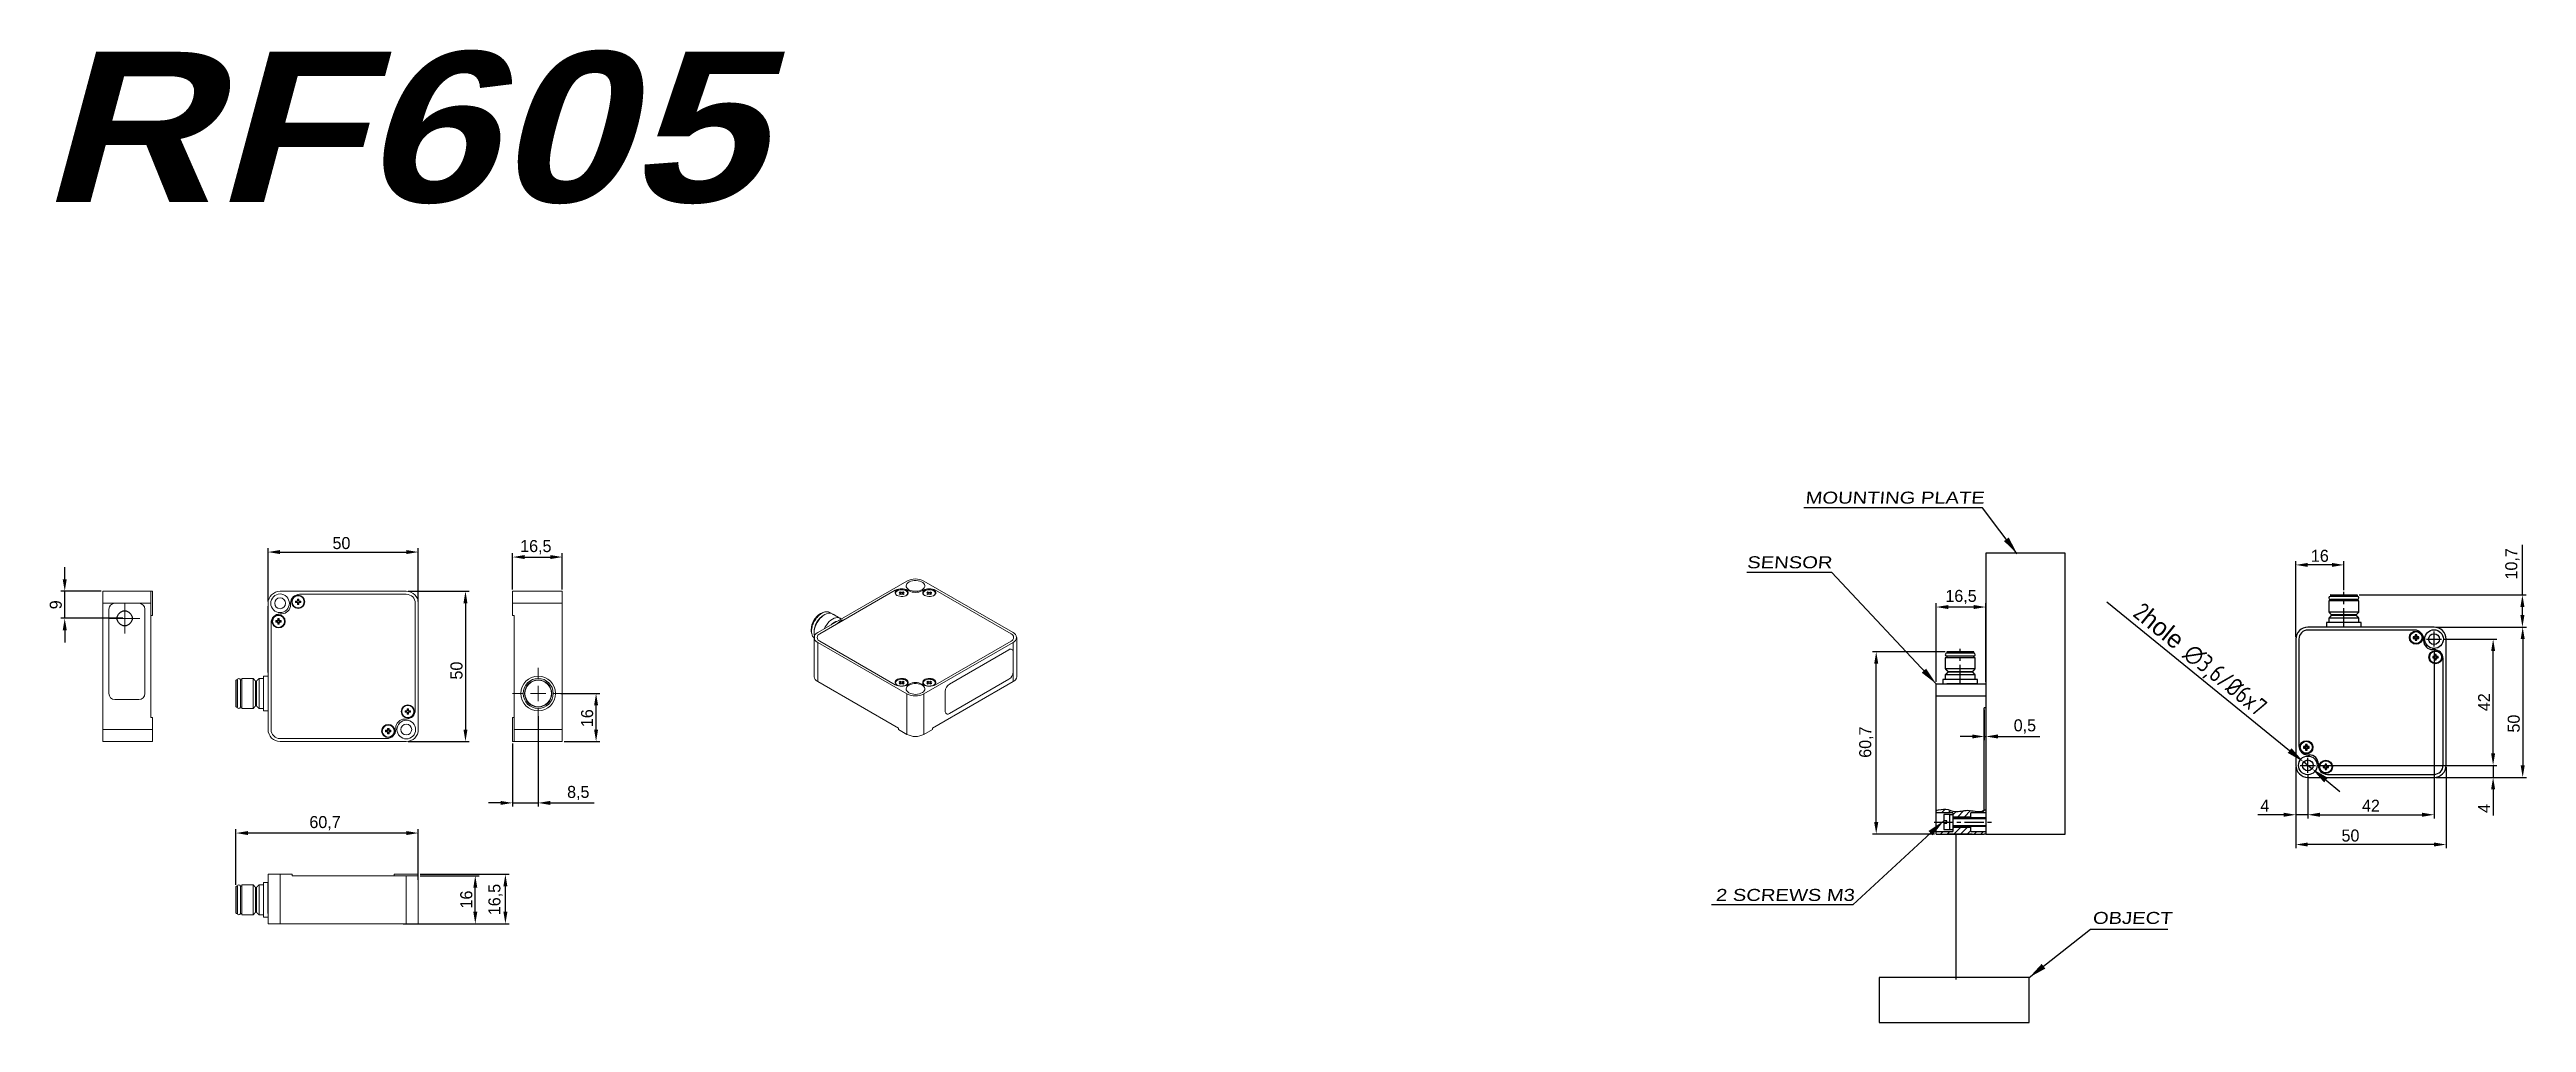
# Model space of a CAD drawing. Header units: millimetres. Extents: x 34 to 858, y 55 to 378.
import ezdxf

# ---------------------------------------------------------------- set-up
doc = ezdxf.new("R2010")
doc.units = ezdxf.units.MM
doc.header["$PDSIZE"] = -1
doc.linetypes.add('CENTER', pattern=[10.16, 6.35, -1.27, 1.27, -1.27])
doc.layers.add('FORMAT', color=7, linetype='Continuous')
doc.layers.add('размер', color=7, linetype='Continuous', lineweight=0)
doc.styles.add('Demo', font='arial.ttf', dxfattribs={"width": 1.2, "oblique": 5})
doc.styles.add('GOSTw', font='gostw.shx')
doc.dimstyles.new('ISO-25', dxfattribs={"dimtxt": 4, "dimasz": 4, "dimexe": 1.25, "dimexo": 0.625, "dimgap": 1, "dimtad": 1, "dimdec": 1, "dimtxsty": 'Standard', "dimcen": 2.5, "dimclrd": 1, "dimclre": 1, "dimclrt": 1, "dimadec": 0, "dimazin": 0, "dimtfac": 1, "dimtdec": 1, "dimtmove": 0, "dimatfit": 3, "dimfxl": 1, "dimarcsym": 0})
doc.dimstyles.new('Vad-style', dxfattribs={"dimtxt": 3, "dimasz": 3, "dimexe": 1.25, "dimexo": 0.625, "dimgap": 0.8, "dimtad": 1, "dimtxsty": 'GOSTw', "dimcen": 2.5, "dimclrd": 1, "dimclre": 1, "dimclrt": 1, "dimazin": 0, "dimtfac": 1, "dimtmove": 0, "dimatfit": 3, "dimfxl": 1, "dimarcsym": 0})

msp = doc.modelspace()

# ---------------------------------------------------------------- texts
at = {"color": 1, "style": 'Demo', "oblique": 5, "width": 1.2}
for s, p in [('MOUNTING PLATE', (617.941, 227.311)), ('SENSOR', (598.541, 205.799)), ('2 SCREWS M3', (588.136, 95.129)), ('OBJECT', (713.555, 87.476))]:
    msp.add_text(s, height=4, dxfattribs=at).set_placement(p)
at = {"insert": (30.518, 377.658), "char_height": 50, "width": 274.82484, "attachment_point": 1}
msp.add_mtext('{\\fArial Black|b1|i1|c0|p34;RF605}', dxfattribs=at)

# ---------------------------------------------------------------- blocks, each defined once
blk = doc.blocks.new('*D11')
at = {"color": 1, "lineweight": -2}
for p, q in [((106.48, 194.78), (106.48, 212.46)), ((110.48, 211.21), (152.48, 211.21)), ((156.48, 194.78), (156.48, 212.46))]:
    blk.add_line(p, q, dxfattribs=at)
at = {"color": 1}
for points in [[(110.48, 211.88), (110.48, 210.54), (106.48, 211.21)], [(152.48, 211.88), (152.48, 210.54), (156.48, 211.21)]]:
    blk.add_solid(points, dxfattribs=at)
at = {"layer": 'Defpoints', "color": 0}
for p in [(156.48, 211.21), (106.48, 194.16), (156.48, 194.16)]:
    blk.add_point(p, dxfattribs=at)
at = {"color": 1, "insert": (130.9, 216.21), "char_height": 4, "attachment_point": 2}
blk.add_mtext('50', dxfattribs=at)
blk = doc.blocks.new('*D12')
at = {"color": 1, "lineweight": -2}
for p, q in [((153.11, 198.16), (173.42, 198.16)), ((172.17, 194.16), (172.17, 152.16)), ((153.11, 148.16), (173.42, 148.16))]:
    blk.add_line(p, q, dxfattribs=at)
at = {"color": 1}
for points in [[(171.5, 194.16), (172.83, 194.16), (172.17, 198.16)], [(171.5, 152.16), (172.83, 152.16), (172.17, 148.16)]]:
    blk.add_solid(points, dxfattribs=at)
at = {"layer": 'Defpoints', "color": 0}
for p in [(152.48, 198.16), (152.48, 148.16), (172.17, 148.16)]:
    blk.add_point(p, dxfattribs=at)
at = {"color": 1, "insert": (167.17, 171.78), "char_height": 4, "attachment_point": 2, "rotation": 90}
blk.add_mtext('50', dxfattribs=at)
blk = doc.blocks.new('*D4')
at = {"color": 1, "lineweight": -2}
for p, q in [((157.11, 103.51), (176.68, 103.51)), ((175.43, 91.51), (175.43, 99.51)), ((153.11, 87.51), (176.68, 87.51))]:
    blk.add_line(p, q, dxfattribs=at)
at = {"color": 1}
for points in [[(174.77, 99.51), (176.1, 99.51), (175.43, 103.51)], [(174.77, 91.51), (176.1, 91.51), (175.43, 87.51)]]:
    blk.add_solid(points, dxfattribs=at)
at = {"layer": 'Defpoints', "color": 0}
for p in [(156.48, 103.51), (175.43, 103.51), (152.48, 87.51)]:
    blk.add_point(p, dxfattribs=at)
at = {"color": 1, "insert": (170.43, 95.6), "char_height": 4, "attachment_point": 2, "rotation": 90}
blk.add_mtext('16', dxfattribs=at)
blk = doc.blocks.new('*D5')
at = {"color": 1, "lineweight": -2}
for p, q in [((95.78, 100.53), (95.78, 118.97)), ((152.48, 117.72), (99.78, 117.72)), ((156.48, 102.13), (156.48, 118.97))]:
    blk.add_line(p, q, dxfattribs=at)
at = {"color": 1}
for points in [[(99.78, 118.38), (99.78, 117.05), (95.78, 117.72)], [(152.48, 118.38), (152.48, 117.05), (156.48, 117.72)]]:
    blk.add_solid(points, dxfattribs=at)
at = {"layer": 'Defpoints', "color": 0}
for p in [(95.78, 117.72), (95.78, 99.91), (156.48, 101.51)]:
    blk.add_point(p, dxfattribs=at)
at = {"color": 1, "insert": (125.44, 123.38), "char_height": 4, "attachment_point": 2}
blk.add_mtext('60,7', dxfattribs=at)
blk = doc.blocks.new('*D6')
at = {"color": 1, "lineweight": -2}
for p, q in [((157.11, 104.01), (186.7, 104.01)), ((185.45, 91.51), (185.45, 100.01)), ((151.41, 87.51), (186.7, 87.51))]:
    blk.add_line(p, q, dxfattribs=at)
at = {"color": 1}
for points in [[(184.79, 100.01), (186.12, 100.01), (185.45, 104.01)], [(184.79, 91.51), (186.12, 91.51), (185.45, 87.51)]]:
    blk.add_solid(points, dxfattribs=at)
at = {"layer": 'Defpoints', "color": 0}
for p in [(156.48, 104.01), (185.45, 104.01), (150.78, 87.51)]:
    blk.add_point(p, dxfattribs=at)
at = {"color": 1, "insert": (179.79, 95.6), "char_height": 4, "attachment_point": 2, "rotation": 90}
blk.add_mtext('16,5', dxfattribs=at)
blk = doc.blocks.new('*D7')
at = {"color": 1, "lineweight": -2}
for p, q in [((203.93, 164.16), (216.88, 164.16)), ((215.63, 152.16), (215.63, 160.16)), ((204.99, 148.16), (216.88, 148.16))]:
    blk.add_line(p, q, dxfattribs=at)
at = {"color": 1}
for points in [[(214.96, 160.16), (216.3, 160.16), (215.63, 164.16)], [(214.96, 152.16), (216.3, 152.16), (215.63, 148.16)]]:
    blk.add_solid(points, dxfattribs=at)
at = {"layer": 'Defpoints', "color": 0}
for p in [(203.3, 164.16), (215.63, 164.16), (204.36, 148.16)]:
    blk.add_point(p, dxfattribs=at)
at = {"color": 1, "insert": (210.63, 155.94), "char_height": 4, "attachment_point": 2, "rotation": 90}
blk.add_mtext('16', dxfattribs=at)
blk = doc.blocks.new('*D8')
at = {"color": 1, "lineweight": -2}
for p, q in [((196.36, 156.59), (196.36, 126.5)), ((187.86, 147.53), (187.86, 126.5)), ((183.86, 127.75), (179.86, 127.75)), ((187.86, 127.75), (196.36, 127.75)), ((200.36, 127.75), (215.03, 127.75))]:
    blk.add_line(p, q, dxfattribs=at)
at = {"color": 1}
for points in [[(183.86, 128.41), (183.86, 127.08), (187.86, 127.75)], [(200.36, 128.41), (200.36, 127.08), (196.36, 127.75)]]:
    blk.add_solid(points, dxfattribs=at)
at = {"layer": 'Defpoints', "color": 0}
for p in [(196.36, 157.22), (187.86, 148.16), (187.86, 127.75)]:
    blk.add_point(p, dxfattribs=at)
at = {"color": 1, "insert": (209.7, 133.41), "char_height": 4, "attachment_point": 2}
blk.add_mtext('8,5', dxfattribs=at)
blk = doc.blocks.new('*D9')
at = {"color": 1, "lineweight": -2}
for p, q in [((187.86, 198.78), (187.86, 210.8)), ((191.86, 209.55), (200.36, 209.55)), ((204.36, 198.78), (204.36, 210.8))]:
    blk.add_line(p, q, dxfattribs=at)
at = {"color": 1}
for points in [[(191.86, 210.21), (191.86, 208.88), (187.86, 209.55)], [(200.36, 210.21), (200.36, 208.88), (204.36, 209.55)]]:
    blk.add_solid(points, dxfattribs=at)
at = {"layer": 'Defpoints', "color": 0}
for p in [(204.36, 209.55), (187.86, 198.16), (204.36, 198.16)]:
    blk.add_point(p, dxfattribs=at)
at = {"color": 1, "insert": (195.58, 215.21), "char_height": 4, "attachment_point": 2}
blk.add_mtext('16,5', dxfattribs=at)
blk = doc.blocks.new('SW_CENTERMARKSYMBOL_0')
at = {"layer": 'размер', "color": 4, "linetype": 'CENTER'}
for p, q in [((0, 5.08), (0, 8.54)), ((-5.08, 0), (-8.54, 0)), ((0, 0), (-2.54, 0)), ((0, 0), (0, 2.54)), ((0, 0), (0, -2.54)), ((0, 0), (2.54, 0)), ((5.08, 0), (8.54, 0)), ((0, -5.08), (0, -8.54))]:
    blk.add_line(p, q, dxfattribs=at)
blk = doc.blocks.new('*D10')
at = {"color": 1, "lineweight": -2}
for p, q in [((38.83, 202.16), (38.83, 206.16)), ((50.9, 198.16), (37.58, 198.16)), ((38.83, 189.16), (38.83, 198.16)), ((58.15, 189.16), (37.58, 189.16)), ((38.83, 185.16), (38.83, 181.16))]:
    blk.add_line(p, q, dxfattribs=at)
at = {"color": 1}
for points in [[(38.16, 202.16), (39.5, 202.16), (38.83, 198.16)], [(38.16, 185.16), (39.5, 185.16), (38.83, 189.16)]]:
    blk.add_solid(points, dxfattribs=at)
at = {"layer": 'Defpoints', "color": 0}
for p in [(38.83, 198.16), (51.52, 198.16), (58.77, 189.16)]:
    blk.add_point(p, dxfattribs=at)
at = {"color": 1, "insert": (33.83, 193.66), "char_height": 4, "attachment_point": 2, "rotation": 90}
blk.add_mtext('9', dxfattribs=at)
blk = doc.blocks.new('SW_CENTERMARKSYMBOL_1')
at = {"layer": 'размер', "color": 4, "linetype": 'CENTER'}
for p, q in [((-2.54, 0), (-5.04, 0)), ((0, 0), (-2.54, 0)), ((0, 2.54), (0, 5.04)), ((0, 0), (0, 2.54)), ((0, 0), (0, -2.54)), ((0, 0), (2.54, 0)), ((2.54, 0), (5.04, 0)), ((0, -2.54), (0, -5.04))]:
    blk.add_line(p, q, dxfattribs=at)
blk = doc.blocks.new('*D13')
at = {"color": 1, "lineweight": -2}
for p, q in [((718.26, 194.61), (779.13, 145.17)), ((786.58, 139.12), (783.79, 141.38)), ((791.24, 135.33), (795.89, 131.55))]:
    blk.add_line(p, q, dxfattribs=at)
at = {"color": 1}
for points in [[(779.76, 145.94), (778.5, 144.39), (783.79, 141.38)], [(791.87, 136.11), (790.61, 134.56), (786.58, 139.12)]]:
    blk.add_solid(points, dxfattribs=at)
at = {"layer": 'Defpoints', "color": 0}
for p in [(783.79, 141.38), (786.58, 139.12)]:
    blk.add_point(p, dxfattribs=at)
at = {"color": 1, "insert": (748.97, 174.99), "char_height": 6, "attachment_point": 5, "rotation": 320.91336, "style": 'GOSTw'}
blk.add_mtext('2{\\fProxy 1|b0|i0|c204|p0;hole} ∅3,6/%%c6x7', dxfattribs=at)
blk = doc.blocks.new('*D14')
at = {"color": 1, "lineweight": -2}
for p, q in [((664.52, 178.06), (640.33, 178.06)), ((641.58, 121.36), (641.58, 174.06)), ((660.92, 117.36), (640.33, 117.36))]:
    blk.add_line(p, q, dxfattribs=at)
at = {"color": 1}
for points in [[(640.91, 174.06), (642.25, 174.06), (641.58, 178.06)], [(640.91, 121.36), (642.25, 121.36), (641.58, 117.36)]]:
    blk.add_solid(points, dxfattribs=at)
at = {"layer": 'Defpoints', "color": 0}
for p in [(641.58, 178.06), (665.15, 178.06), (661.55, 117.36)]:
    blk.add_point(p, dxfattribs=at)
at = {"color": 1, "insert": (635.91, 147.97), "char_height": 4, "attachment_point": 2, "rotation": 90}
blk.add_mtext('60,7', dxfattribs=at)
blk = doc.blocks.new('*D15')
at = {"color": 1, "lineweight": -2}
for p, q in [((661.55, 167.99), (661.55, 194.17)), ((674.05, 192.92), (665.55, 192.92)), ((678.05, 167.99), (678.05, 194.17))]:
    blk.add_line(p, q, dxfattribs=at)
at = {"color": 1}
for points in [[(665.55, 193.58), (665.55, 192.25), (661.55, 192.92)], [(674.05, 193.58), (674.05, 192.25), (678.05, 192.92)]]:
    blk.add_solid(points, dxfattribs=at)
at = {"layer": 'Defpoints', "color": 0}
for p in [(661.55, 192.92), (661.55, 167.36), (678.05, 167.36)]:
    blk.add_point(p, dxfattribs=at)
at = {"color": 1, "insert": (669.8, 196.25), "char_height": 4, "attachment_point": 5}
blk.add_mtext('16,5', dxfattribs=at)
blk = doc.blocks.new('*D16')
at = {"color": 1, "lineweight": -2}
for p, q in [((677.55, 158.74), (677.55, 148.6)), ((678.05, 158.74), (678.05, 148.6)), ((673.55, 149.85), (669.55, 149.85)), ((677.55, 149.85), (678.05, 149.85)), ((682.05, 149.85), (696.05, 149.85))]:
    blk.add_line(p, q, dxfattribs=at)
at = {"color": 1}
for points in [[(673.55, 150.52), (673.55, 149.19), (677.55, 149.85)], [(682.05, 150.52), (682.05, 149.19), (678.05, 149.85)]]:
    blk.add_solid(points, dxfattribs=at)
at = {"layer": 'Defpoints', "color": 0}
for p in [(677.55, 159.36), (678.05, 159.36), (678.05, 149.85)]:
    blk.add_point(p, dxfattribs=at)
at = {"color": 1, "insert": (691.05, 153.19), "char_height": 4, "attachment_point": 5}
blk.add_mtext('0,5', dxfattribs=at)
blk = doc.blocks.new('*D17')
at = {"color": 1, "lineweight": -2}
for p, q in [((827.82, 186.24), (857.94, 186.24)), ((856.69, 182.24), (856.69, 140.24)), ((827.82, 136.24), (857.94, 136.24))]:
    blk.add_line(p, q, dxfattribs=at)
at = {"color": 1}
for points in [[(856.02, 182.24), (857.36, 182.24), (856.69, 186.24)], [(856.02, 140.24), (857.36, 140.24), (856.69, 136.24)]]:
    blk.add_solid(points, dxfattribs=at)
at = {"layer": 'Defpoints', "color": 0}
for p in [(827.19, 186.24), (827.19, 136.24), (856.69, 136.24)]:
    blk.add_point(p, dxfattribs=at)
at = {"color": 1, "insert": (851.69, 154.13), "char_height": 4, "attachment_point": 2, "rotation": 90}
blk.add_mtext('50', dxfattribs=at)
blk = doc.blocks.new('*D18')
at = {"color": 1, "lineweight": -2}
for p, q in [((781.19, 139.62), (781.19, 112.65)), ((831.19, 139.62), (831.19, 112.65)), ((827.19, 113.9), (785.19, 113.9))]:
    blk.add_line(p, q, dxfattribs=at)
at = {"color": 1}
for points in [[(785.19, 114.57), (785.19, 113.24), (781.19, 113.9)], [(827.19, 114.57), (827.19, 113.24), (831.19, 113.9)]]:
    blk.add_solid(points, dxfattribs=at)
at = {"layer": 'Defpoints', "color": 0}
for p in [(781.19, 140.24), (831.19, 140.24), (781.19, 113.9)]:
    blk.add_point(p, dxfattribs=at)
at = {"color": 1, "insert": (799.38, 118.9), "char_height": 4, "attachment_point": 2}
blk.add_mtext('50', dxfattribs=at)
blk = doc.blocks.new('*D19')
at = {"color": 1, "lineweight": -2}
for p, q in [((781.19, 139.62), (781.19, 122.56)), ((785.19, 137.12), (785.19, 122.56)), ((777.19, 123.81), (768.53, 123.81)), ((785.19, 123.81), (781.19, 123.81)), ((789.19, 123.81), (793.19, 123.81))]:
    blk.add_line(p, q, dxfattribs=at)
at = {"color": 1}
for points in [[(777.19, 124.48), (777.19, 123.14), (781.19, 123.81)], [(789.19, 124.48), (789.19, 123.14), (785.19, 123.81)]]:
    blk.add_solid(points, dxfattribs=at)
at = {"layer": 'Defpoints', "color": 0}
for p in [(781.19, 140.24), (785.19, 137.74), (781.19, 123.81)]:
    blk.add_point(p, dxfattribs=at)
at = {"color": 1, "insert": (770.86, 126.81), "char_height": 4, "attachment_point": 5}
blk.add_mtext('4', dxfattribs=at)
blk = doc.blocks.new('*D20')
at = {"color": 1, "lineweight": -2}
for p, q in [((827.19, 179.12), (827.19, 122.56)), ((785.19, 137.12), (785.19, 122.56)), ((789.19, 123.81), (823.19, 123.81))]:
    blk.add_line(p, q, dxfattribs=at)
at = {"color": 1}
for points in [[(789.19, 124.48), (789.19, 123.14), (785.19, 123.81)], [(823.19, 124.48), (823.19, 123.14), (827.19, 123.81)]]:
    blk.add_solid(points, dxfattribs=at)
at = {"layer": 'Defpoints', "color": 0}
for p in [(827.19, 179.74), (785.19, 137.74), (827.19, 123.81)]:
    blk.add_point(p, dxfattribs=at)
at = {"color": 1, "insert": (806.19, 126.81), "char_height": 4, "attachment_point": 5}
blk.add_mtext('42', dxfattribs=at)
blk = doc.blocks.new('*D21')
at = {"color": 1, "lineweight": -2}
for p, q in [((788.32, 140.24), (848.1, 140.24)), ((846.85, 144.24), (846.85, 148.24)), ((846.85, 140.24), (846.85, 136.24)), ((827.82, 136.24), (848.1, 136.24)), ((846.85, 132.24), (846.85, 123.58))]:
    blk.add_line(p, q, dxfattribs=at)
at = {"color": 1}
for points in [[(846.18, 144.24), (847.51, 144.24), (846.85, 140.24)], [(846.18, 132.24), (847.51, 132.24), (846.85, 136.24)]]:
    blk.add_solid(points, dxfattribs=at)
at = {"layer": 'Defpoints', "color": 0}
for p in [(787.69, 140.24), (827.19, 136.24), (846.85, 136.24)]:
    blk.add_point(p, dxfattribs=at)
at = {"color": 1, "insert": (843.85, 125.91), "char_height": 4, "attachment_point": 5, "rotation": 90}
blk.add_mtext('4', dxfattribs=at)
blk = doc.blocks.new('*D22')
at = {"color": 1, "lineweight": -2}
for p, q in [((830.32, 182.24), (848.1, 182.24)), ((846.85, 144.24), (846.85, 178.24)), ((788.32, 140.24), (848.1, 140.24))]:
    blk.add_line(p, q, dxfattribs=at)
at = {"color": 1}
for points in [[(846.18, 178.24), (847.51, 178.24), (846.85, 182.24)], [(846.18, 144.24), (847.51, 144.24), (846.85, 140.24)]]:
    blk.add_solid(points, dxfattribs=at)
at = {"layer": 'Defpoints', "color": 0}
for p in [(829.69, 182.24), (846.85, 182.24), (787.69, 140.24)]:
    blk.add_point(p, dxfattribs=at)
at = {"color": 1, "insert": (843.85, 161.24), "char_height": 4, "attachment_point": 5, "rotation": 90}
blk.add_mtext('42', dxfattribs=at)
blk = doc.blocks.new('*D23')
at = {"color": 1, "lineweight": -2}
for p, q in [((856.59, 196.94), (856.59, 213.61)), ((802.22, 196.94), (857.84, 196.94)), ((856.59, 190.24), (856.59, 192.94)), ((827.82, 186.24), (857.84, 186.24))]:
    blk.add_line(p, q, dxfattribs=at)
at = {"color": 1}
for points in [[(855.93, 192.94), (857.26, 192.94), (856.59, 196.94)], [(855.93, 190.24), (857.26, 190.24), (856.59, 186.24)]]:
    blk.add_solid(points, dxfattribs=at)
at = {"layer": 'Defpoints', "color": 0}
for p in [(801.59, 196.94), (827.2, 186.24), (856.59, 186.24)]:
    blk.add_point(p, dxfattribs=at)
at = {"color": 1, "insert": (853.26, 207.28), "char_height": 4, "attachment_point": 5, "rotation": 90}
blk.add_mtext('10,7', dxfattribs=at)
blk = doc.blocks.new('*D24')
at = {"color": 1, "lineweight": -2}
for p, q in [((781.19, 182.87), (781.19, 208.18)), ((793.19, 206.93), (785.19, 206.93)), ((797.19, 198.57), (797.19, 208.18))]:
    blk.add_line(p, q, dxfattribs=at)
at = {"color": 1}
for points in [[(785.19, 207.59), (785.19, 206.26), (781.19, 206.93)], [(793.19, 207.59), (793.19, 206.26), (797.19, 206.93)]]:
    blk.add_solid(points, dxfattribs=at)
at = {"layer": 'Defpoints', "color": 0}
for p in [(781.19, 206.93), (797.19, 197.94), (781.19, 182.24)]:
    blk.add_point(p, dxfattribs=at)
at = {"color": 1, "insert": (789.19, 209.93), "char_height": 4, "attachment_point": 5}
blk.add_mtext('16', dxfattribs=at)

# ---------------------------------------------------------------- dimensions: what is measured, and where the dimension line sits
for base, p1, p2, picture, middle in [((156.481, 211.209), (106.481, 194.157), (156.481, 194.157), '*D11', (130.899, 211.209)), ((204.363, 209.548), (187.863, 198.157), (204.363, 198.157), '*D9', (195.578, 209.548)), ((187.863, 127.746), (196.363, 157.217), (187.863, 148.157), '*D8', (209.696, 127.746)), ((781.194, 113.904), (831.194, 140.244), (781.194, 140.244), '*D18', (799.383, 113.904)), ((95.781, 117.718), (156.481, 101.506), (95.781, 99.906), '*D5', (125.445, 117.718))]:
    dim = msp.add_linear_dim(base=base, p1=p1, p2=p2, dimstyle='ISO-25')
    dim.commit()
    dim.dimension.update_dxf_attribs({"geometry": picture, "text_midpoint": middle, "dimtype": 160})
for base, p1, p2, angle, picture, middle in [((38.83, 198.157), (58.772, 189.157), (51.522, 198.157), 90, '*D10', (38.83, 193.657)), ((856.594, 186.244), (801.594, 196.944), (827.196, 186.244), 90, '*D23', (856.594, 207.277)), ((172.165, 148.157), (152.481, 198.157), (152.481, 148.157), 90, '*D12', (172.165, 171.783)), ((856.69, 136.244), (827.194, 186.244), (827.194, 136.244), 270, '*D17', (856.69, 154.128)), ((641.58, 178.063), (661.549, 117.363), (665.149, 178.063), 270, '*D14', (641.58, 147.967)), ((215.63, 164.157), (204.363, 148.157), (203.303, 164.157), 90, '*D7', (215.63, 155.941)), ((185.454, 104.006), (150.781, 87.506), (156.481, 104.006), 90, '*D6', (185.454, 95.596)), ((175.433, 103.506), (152.481, 87.506), (156.481, 103.506), 90, '*D4', (175.433, 95.596))]:
    dim = msp.add_linear_dim(base=base, p1=p1, p2=p2, angle=angle, dimstyle='ISO-25')
    dim.commit()
    dim.dimension.update_dxf_attribs({"geometry": picture, "text_midpoint": middle, "dimtype": 160})
for base, p1, p2, picture, middle in [((781.194, 206.927), (797.194, 197.944), (781.194, 182.243), '*D24', (789.194, 209.927)), ((661.549, 192.916), (678.049, 167.363), (661.549, 167.363), '*D15', (669.799, 196.249)), ((827.194, 123.81), (785.194, 137.744), (827.194, 179.744), '*D20', (806.194, 126.81)), ((678.049, 149.852), (677.549, 159.363), (678.049, 159.363), '*D16', (691.049, 153.185)), ((781.194, 123.81), (785.194, 137.744), (781.194, 140.244), '*D19', (770.86, 126.81))]:
    dim = msp.add_linear_dim(base=base, p1=p1, p2=p2, dimstyle='ISO-25')
    dim.commit()
    dim.dimension.update_dxf_attribs({"geometry": picture, "text_midpoint": middle})
dim = msp.add_diameter_dim_2p(p1=(786.58, 139.115), p2=(783.786, 141.385), text='2{\\fProxy 1|b0|i0|c204|p0;hole} <>/%%c6x7', dimstyle='Vad-style', override={"dimtxt": 6, "dimasz": 6})
dim.commit()
dim.dimension.update_dxf_attribs({"geometry": '*D13', "text_midpoint": (748.971, 174.99)})
for base, p2, picture, middle in [((846.847, 182.243), (829.694, 182.243), '*D22', (843.847, 161.244)), ((846.847, 136.244), (827.194, 136.244), '*D21', (843.847, 125.91))]:
    dim = msp.add_linear_dim(base=base, p1=(787.694, 140.244), p2=p2, angle=90, dimstyle='ISO-25')
    dim.commit()
    dim.dimension.update_dxf_attribs({"geometry": picture, "text_midpoint": middle})

# ---------------------------------------------------------------- hatches: boundary and pattern name
h = msp.add_hatch()
h.set_pattern_fill('ANSI31', color=2, scale=0.5, style=0)
h.paths.add_polyline_path([(673.049, 119.563), (667.049, 119.563), (667.049, 118.263), (661.549, 118.263), (661.549, 117.363), (665.549, 117.363), (673.549, 117.363), (677.549, 117.363), (678.049, 117.363), (678.049, 118.263), (673.049, 118.263)])
edge = h.paths.add_edge_path()
edge.add_line((673.049, 124.463), (678.049, 124.463))
edge.add_line((678.049, 124.463), (678.049, 125.363))
edge.add_line((678.049, 125.363), (677.549, 125.363))
edge.add_spline(control_points=[(677.549, 125.363), (677.294, 125.232), (675.606, 124.364), (672.156, 125.953), (668.136, 124.318), (664.745, 126.059), (662.626, 125.513), (661.549, 125.235)], knot_values=[0, 0, 0, 0, 0.8487739, 5.6143658, 9.8551393, 12.9887927, 16.2246435, 16.2246435, 16.2246435, 16.2246435], degree=3, periodic=0)
edge.add_line((661.549, 125.235), (661.549, 124.463))
edge.add_line((661.549, 124.463), (667.049, 124.463))
edge.add_line((667.049, 124.463), (667.049, 123.163))
edge.add_line((667.049, 123.163), (673.049, 123.163))
edge.add_line((673.049, 123.163), (673.049, 124.463))

# ---------------------------------------------------------------- linework, layer by layer
at = {"color": 7, "linetype": 'Continuous', "lineweight": 15}
for p, q in [((51.522, 194.157), (51.522, 198.157)), ((51.522, 198.157), (67.522, 198.157)), ((67.522, 194.157), (67.522, 198.157)), ((68.022, 198.157), (67.522, 198.157)), ((68.022, 198.157), (68.022, 190.157)), ((152.481, 198.157), (110.481, 198.157)), ((204.363, 198.157), (187.863, 198.157)), ((187.863, 194.157), (187.863, 198.157)), ((204.363, 198.157), (204.363, 194.157)), ((319.069, 201.572), (289.37, 184.427)), ((315.18, 198.51), (290.078, 184.019)), ((315.18, 198.51), (290.078, 184.019)), ((316.842, 198), (316.488, 197.796)), ((317.089, 197.857), (316.842, 198)), ((316.842, 197.474), (316.842, 198)), ((316.969, 197.134), (317.089, 197.857)), ((317.761, 198), (317.513, 197.857)), ((317.634, 197.134), (317.513, 197.857)), ((318.114, 197.796), (317.761, 198)), ((317.761, 197.474), (317.761, 198)), ((319.776, 198.306), (319.422, 198.51)), ((319.776, 198.306), (319.422, 198.51)), ((324.372, 198.51), (324.019, 198.306)), ((324.372, 198.51), (324.019, 198.306)), ((354.424, 184.427), (324.726, 201.572)), ((326.034, 198), (325.68, 197.796)), ((326.281, 197.857), (326.034, 198)), ((326.034, 197.474), (326.034, 198)), ((326.161, 197.134), (326.281, 197.857)), ((326.953, 198), (326.706, 197.857)), ((326.826, 197.134), (326.706, 197.857)), ((327.307, 197.796), (326.953, 198)), ((326.953, 197.474), (326.953, 198)), ((353.717, 184.019), (328.615, 198.51)), ((353.717, 184.019), (328.615, 198.51)), ((51.522, 152.157), (51.522, 194.157)), ((51.522, 194.157), (55.522, 194.157)), ((53.522, 164.157), (53.522, 192.157)), ((53.522, 192.157), (53.522, 164.157)), ((55.522, 194.157), (63.522, 194.157)), ((63.522, 194.157), (55.522, 194.157)), ((63.522, 194.157), (67.522, 194.157)), ((65.522, 192.157), (65.522, 164.157)), ((65.522, 164.157), (65.522, 192.157)), ((67.522, 156.157), (67.522, 194.157)), ((68.022, 190.157), (67.522, 190.157)), ((106.401, 193.157), (106.481, 193.157)), ((106.401, 192.157), (106.401, 193.157)), ((106.481, 192.157), (106.401, 192.157)), ((106.401, 172.157), (106.401, 192.157)), ((106.481, 194.157), (106.481, 152.157)), ((110.981, 190.657), (110.481, 190.657)), ((110.981, 190.657), (110.481, 190.657)), ((113.981, 194.157), (113.981, 193.657)), ((113.981, 194.157), (113.981, 193.657)), ((115.931, 194.907), (115.581, 194.907)), ((115.581, 194.907), (115.581, 194.407)), ((115.772, 194.716), (115.581, 194.907)), ((115.772, 194.598), (115.581, 194.407)), ((115.581, 194.407), (115.931, 194.407)), ((115.772, 194.716), (115.772, 194.598)), ((115.931, 194.716), (115.772, 194.716)), ((115.772, 194.598), (115.931, 194.598)), ((115.931, 194.716), (115.931, 194.907)), ((115.931, 194.598), (115.931, 194.407)), ((116.422, 195.366), (116.231, 195.557)), ((116.731, 195.557), (116.231, 195.557)), ((116.231, 195.557), (116.231, 195.207)), ((116.422, 195.207), (116.231, 195.207)), ((116.422, 194.107), (116.231, 194.107)), ((116.231, 194.107), (116.231, 193.757)), ((116.422, 193.948), (116.231, 193.757)), ((116.231, 193.757), (116.731, 193.757)), ((116.54, 195.366), (116.422, 195.366)), ((116.422, 195.366), (116.422, 195.207)), ((116.422, 194.107), (116.422, 193.948)), ((116.422, 193.948), (116.54, 193.948)), ((116.54, 195.366), (116.731, 195.557)), ((116.54, 195.207), (116.54, 195.366)), ((116.54, 195.207), (116.731, 195.207)), ((116.54, 193.948), (116.54, 194.107)), ((116.54, 194.107), (116.731, 194.107)), ((116.54, 193.948), (116.731, 193.757)), ((116.731, 195.207), (116.731, 195.557)), ((116.731, 193.757), (116.731, 194.107)), ((152.481, 197.157), (116.981, 197.157)), ((152.481, 197.157), (116.981, 197.157)), ((117.031, 194.716), (117.031, 194.907)), ((117.381, 194.907), (117.031, 194.907)), ((117.19, 194.716), (117.031, 194.716)), ((117.031, 194.598), (117.031, 194.407)), ((117.031, 194.598), (117.19, 194.598)), ((117.031, 194.407), (117.381, 194.407)), ((117.19, 194.716), (117.381, 194.907)), ((117.19, 194.598), (117.19, 194.716)), ((117.19, 194.598), (117.381, 194.407)), ((117.381, 194.407), (117.381, 194.907)), ((155.481, 158.657), (155.481, 194.157)), ((155.481, 158.657), (155.481, 194.157)), ((156.481, 152.157), (156.481, 194.157)), ((204.363, 194.157), (187.863, 194.157)), ((187.863, 190.157), (187.863, 194.157)), ((187.863, 190.157), (188.363, 190.157)), ((188.363, 190.157), (188.363, 152.157)), ((204.363, 194.157), (204.363, 152.157)), ((316.488, 197.796), (316.735, 197.653)), ((316.735, 197.408), (316.488, 197.265)), ((316.488, 197.265), (316.842, 197.061)), ((316.788, 197.092), (316.735, 197.408)), ((316.842, 197.061), (317.089, 197.204)), ((317.513, 197.204), (317.761, 197.061)), ((317.761, 197.061), (318.114, 197.265)), ((317.814, 197.092), (317.867, 197.408)), ((317.867, 197.653), (318.114, 197.796)), ((318.114, 197.265), (317.867, 197.408)), ((325.68, 197.796), (325.928, 197.653)), ((325.928, 197.408), (325.68, 197.265)), ((325.68, 197.265), (326.034, 197.061)), ((325.98, 197.092), (325.928, 197.408)), ((326.034, 197.061), (326.281, 197.204)), ((326.706, 197.204), (326.953, 197.061)), ((326.953, 197.061), (327.307, 197.265)), ((327.007, 197.092), (327.059, 197.408)), ((327.059, 197.653), (327.307, 197.796)), ((327.307, 197.265), (327.059, 197.408)), ((107.481, 187.657), (107.481, 152.157)), ((107.481, 187.657), (107.481, 152.157)), ((109.431, 188.407), (109.081, 188.407)), ((109.081, 188.407), (109.081, 187.907)), ((109.272, 188.216), (109.081, 188.407)), ((109.272, 188.098), (109.081, 187.907)), ((109.081, 187.907), (109.431, 187.907)), ((109.272, 188.216), (109.272, 188.098)), ((109.431, 188.216), (109.272, 188.216)), ((109.272, 188.098), (109.431, 188.098)), ((109.431, 188.216), (109.431, 188.407)), ((109.431, 188.098), (109.431, 187.907)), ((110.231, 189.057), (109.731, 189.057)), ((109.731, 189.057), (109.731, 188.707)), ((109.922, 188.866), (109.731, 189.057)), ((109.922, 188.707), (109.731, 188.707)), ((109.731, 187.607), (109.731, 187.257)), ((109.922, 187.607), (109.731, 187.607)), ((109.922, 187.448), (109.731, 187.257)), ((109.731, 187.257), (110.231, 187.257)), ((110.04, 188.866), (109.922, 188.866)), ((109.922, 188.866), (109.922, 188.707)), ((109.922, 187.607), (109.922, 187.448)), ((109.922, 187.448), (110.04, 187.448)), ((110.04, 188.866), (110.231, 189.057)), ((110.04, 188.707), (110.04, 188.866)), ((110.04, 188.707), (110.231, 188.707)), ((110.04, 187.448), (110.04, 187.607)), ((110.04, 187.607), (110.231, 187.607)), ((110.04, 187.448), (110.231, 187.257)), ((110.231, 188.707), (110.231, 189.057)), ((110.231, 187.257), (110.231, 187.607)), ((110.881, 188.407), (110.531, 188.407)), ((110.531, 188.216), (110.531, 188.407)), ((110.69, 188.216), (110.531, 188.216)), ((110.531, 188.098), (110.531, 187.907)), ((110.531, 188.098), (110.69, 188.098)), ((110.531, 187.907), (110.881, 187.907)), ((110.69, 188.216), (110.881, 188.407)), ((110.69, 188.098), (110.69, 188.216)), ((110.69, 188.098), (110.881, 187.907)), ((110.881, 187.907), (110.881, 188.407)), ((290.078, 181.57), (315.18, 167.078)), ((290.078, 181.57), (315.18, 167.078)), ((328.615, 167.078), (353.717, 181.57)), ((328.615, 167.078), (353.717, 181.57)), ((289.37, 181.161), (319.069, 164.017)), ((289.37, 181.161), (289.37, 168.097)), ((324.726, 164.017), (354.424, 181.161)), ((333.211, 167.282), (353.01, 178.712)), ((353.01, 178.712), (333.211, 167.282)), ((354.424, 181.161), (354.424, 177.895)), ((354.424, 177.895), (354.424, 171.363)), ((354.424, 171.363), (354.424, 177.895)), ((827.194, 178.744), (826.694, 178.744)), ((95.781, 159.757), (95.781, 168.557)), ((95.881, 168.657), (95.881, 159.657)), ((96.281, 168.657), (96.281, 159.657)), ((97.281, 168.657), (97.281, 159.657)), ((97.781, 169.157), (97.781, 159.157)), ((101.481, 169.157), (101.481, 159.157)), ((102.34, 160.015), (102.34, 168.298)), ((102.623, 168.298), (102.623, 160.015)), ((103.481, 169.157), (103.481, 159.157)), ((104.981, 169.907), (104.981, 158.407)), ((106.401, 172.157), (106.481, 172.157)), ((106.401, 171.157), (106.401, 172.157)), ((106.481, 171.157), (106.401, 171.157)), ((289.37, 168.097), (316.241, 152.585)), ((316.842, 168.201), (316.488, 167.997)), ((316.488, 167.997), (316.735, 167.854)), ((316.735, 167.609), (316.488, 167.466)), ((316.488, 167.466), (316.842, 167.262)), ((316.788, 167.293), (316.735, 167.609)), ((317.089, 168.058), (316.842, 168.201)), ((316.842, 167.675), (316.842, 168.201)), ((316.842, 167.262), (317.089, 167.405)), ((316.969, 167.336), (317.089, 168.058)), ((317.761, 168.201), (317.513, 168.058)), ((317.634, 167.336), (317.513, 168.058)), ((317.513, 167.405), (317.761, 167.262)), ((318.114, 167.997), (317.761, 168.201)), ((317.761, 167.675), (317.761, 168.201)), ((317.761, 167.262), (318.114, 167.466)), ((317.814, 167.293), (317.867, 167.609)), ((317.867, 167.854), (318.114, 167.997)), ((318.114, 167.466), (317.867, 167.609)), ((319.422, 167.078), (319.776, 167.282)), ((319.422, 167.078), (319.776, 167.282)), ((324.019, 167.282), (324.372, 167.078)), ((324.019, 167.282), (324.372, 167.078)), ((326.034, 168.201), (325.68, 167.997)), ((325.68, 167.997), (325.928, 167.854)), ((325.928, 167.609), (325.68, 167.466)), ((325.68, 167.466), (326.034, 167.262)), ((325.98, 167.293), (325.928, 167.609)), ((326.281, 168.058), (326.034, 168.201)), ((326.034, 167.675), (326.034, 168.201)), ((326.034, 167.262), (326.281, 167.405)), ((326.161, 167.336), (326.281, 168.058)), ((326.953, 168.201), (326.706, 168.058)), ((326.826, 167.336), (326.706, 168.058)), ((326.706, 167.405), (326.953, 167.262)), ((327.307, 167.997), (326.953, 168.201)), ((326.953, 167.675), (326.953, 168.201)), ((326.953, 167.262), (327.307, 167.466)), ((327.007, 167.293), (327.059, 167.609)), ((327.059, 167.854), (327.307, 167.997)), ((327.307, 167.466), (327.059, 167.609)), ((327.554, 152.585), (354.424, 168.097)), ((353.01, 168.913), (333.211, 157.484)), ((333.211, 157.484), (353.01, 168.913)), ((354.424, 171.363), (354.424, 168.097)), ((63.522, 162.157), (55.522, 162.157)), ((55.522, 162.157), (63.522, 162.157)), ((152.431, 158.407), (152.081, 158.407)), ((152.081, 158.407), (152.081, 157.907)), ((152.272, 158.216), (152.081, 158.407)), ((152.272, 158.098), (152.081, 157.907)), ((152.081, 157.907), (152.431, 157.907)), ((152.431, 158.216), (152.272, 158.216)), ((152.272, 158.216), (152.272, 158.098)), ((152.272, 158.098), (152.431, 158.098)), ((152.431, 158.216), (152.431, 158.407)), ((152.431, 158.098), (152.431, 157.907)), ((153.231, 159.057), (152.731, 159.057)), ((152.731, 159.057), (152.731, 158.707)), ((152.922, 158.866), (152.731, 159.057)), ((152.922, 158.707), (152.731, 158.707)), ((152.922, 157.607), (152.731, 157.607)), ((152.731, 157.607), (152.731, 157.257)), ((152.922, 157.448), (152.731, 157.257)), ((152.731, 157.257), (153.231, 157.257)), ((153.04, 158.866), (152.922, 158.866)), ((152.922, 158.866), (152.922, 158.707)), ((152.922, 157.607), (152.922, 157.448)), ((152.922, 157.448), (153.04, 157.448)), ((153.04, 158.866), (153.231, 159.057)), ((153.04, 158.707), (153.04, 158.866)), ((153.04, 158.707), (153.231, 158.707)), ((153.04, 157.448), (153.04, 157.607)), ((153.04, 157.607), (153.231, 157.607)), ((153.04, 157.448), (153.231, 157.257)), ((153.231, 158.707), (153.231, 159.057)), ((153.231, 157.257), (153.231, 157.607)), ((153.531, 158.216), (153.531, 158.407)), ((153.881, 158.407), (153.531, 158.407)), ((153.69, 158.216), (153.531, 158.216)), ((153.531, 158.098), (153.531, 157.907)), ((153.531, 158.098), (153.69, 158.098)), ((153.531, 157.907), (153.881, 157.907)), ((153.69, 158.216), (153.881, 158.407)), ((153.69, 158.098), (153.69, 158.216)), ((153.69, 158.098), (153.881, 157.907)), ((153.881, 157.907), (153.881, 158.407)), ((319.069, 164.017), (319.069, 150.544)), ((324.726, 164.017), (324.726, 150.544)), ((331.797, 158.3), (331.797, 164.833)), ((331.797, 164.833), (331.797, 158.3)), ((51.522, 152.157), (68.022, 152.157)), ((51.522, 148.157), (51.522, 152.157)), ((68.022, 156.157), (67.522, 156.157)), ((68.022, 156.157), (68.022, 152.157)), ((68.022, 152.157), (68.022, 148.157)), ((110.481, 149.157), (145.981, 149.157)), ((110.481, 149.157), (145.981, 149.157)), ((145.931, 151.907), (145.581, 151.907)), ((145.581, 151.907), (145.581, 151.407)), ((145.772, 151.716), (145.581, 151.907)), ((145.772, 151.598), (145.581, 151.407)), ((145.581, 151.407), (145.931, 151.407)), ((145.772, 151.716), (145.772, 151.598)), ((145.931, 151.716), (145.772, 151.716)), ((145.772, 151.598), (145.931, 151.598)), ((145.931, 151.716), (145.931, 151.907)), ((145.931, 151.598), (145.931, 151.407)), ((146.422, 152.366), (146.231, 152.557)), ((146.731, 152.557), (146.231, 152.557)), ((146.231, 152.557), (146.231, 152.207)), ((146.422, 152.207), (146.231, 152.207)), ((146.231, 151.107), (146.231, 150.757)), ((146.422, 151.107), (146.231, 151.107)), ((146.422, 150.948), (146.231, 150.757)), ((146.231, 150.757), (146.731, 150.757)), ((146.54, 152.366), (146.422, 152.366)), ((146.422, 152.366), (146.422, 152.207)), ((146.422, 151.107), (146.422, 150.948)), ((146.422, 150.948), (146.54, 150.948)), ((146.54, 152.366), (146.731, 152.557)), ((146.54, 152.207), (146.54, 152.366)), ((146.54, 152.207), (146.731, 152.207)), ((146.54, 151.107), (146.731, 151.107)), ((146.54, 150.948), (146.54, 151.107)), ((146.54, 150.948), (146.731, 150.757)), ((146.731, 152.207), (146.731, 152.557)), ((146.731, 150.757), (146.731, 151.107)), ((147.381, 151.907), (147.031, 151.907)), ((147.031, 151.716), (147.031, 151.907)), ((147.19, 151.716), (147.031, 151.716)), ((147.031, 151.598), (147.031, 151.407)), ((147.031, 151.598), (147.19, 151.598)), ((147.031, 151.407), (147.381, 151.407)), ((147.19, 151.716), (147.381, 151.907)), ((147.19, 151.598), (147.19, 151.716)), ((147.19, 151.598), (147.381, 151.407)), ((147.381, 151.407), (147.381, 151.907)), ((148.981, 152.157), (148.981, 152.657)), ((148.981, 152.157), (148.981, 152.657)), ((151.981, 155.657), (152.481, 155.657)), ((151.981, 155.657), (152.481, 155.657)), ((187.863, 148.157), (187.863, 156.157)), ((187.863, 156.157), (188.363, 156.157)), ((204.363, 152.157), (188.363, 152.157)), ((188.363, 152.157), (188.363, 148.157)), ((204.363, 152.157), (204.363, 148.157)), ((316.241, 152.177), (316.241, 152.585)), ((319.069, 150.544), (316.241, 152.177)), ((327.554, 152.177), (324.726, 150.544)), ((327.554, 152.177), (327.554, 152.585)), ((51.522, 148.157), (68.022, 148.157)), ((110.481, 148.157), (152.481, 148.157)), ((187.863, 148.157), (188.363, 148.157)), ((204.363, 148.157), (188.363, 148.157)), ((95.781, 91.106), (95.781, 99.906)), ((95.881, 100.006), (95.881, 91.006)), ((96.281, 100.006), (96.281, 95.506)), ((97.281, 100.006), (97.281, 95.506)), ((97.781, 100.506), (97.781, 95.506)), ((101.481, 100.506), (101.481, 95.506)), ((102.34, 91.364), (102.34, 99.647)), ((102.623, 99.647), (102.623, 95.506)), ((103.481, 100.506), (103.481, 95.506)), ((104.981, 101.256), (104.981, 95.506)), ((106.401, 101.006), (106.481, 101.006)), ((106.401, 100.006), (106.401, 101.006)), ((106.481, 100.006), (106.401, 100.006)), ((106.401, 92.006), (106.401, 100.006)), ((106.481, 87.506), (106.481, 104.006)), ((106.481, 104.006), (110.481, 104.006)), ((110.481, 87.506), (110.481, 104.006)), ((110.481, 104.006), (114.481, 104.006)), ((114.481, 104.006), (114.481, 103.506)), ((152.481, 103.506), (114.481, 103.506)), ((148.481, 104.006), (148.481, 103.506)), ((148.481, 104.006), (156.481, 104.006)), ((152.481, 87.506), (152.481, 103.506)), ((156.481, 103.506), (152.481, 103.506)), ((156.481, 104.006), (156.481, 103.506)), ((156.481, 99.506), (156.481, 103.506)), ((156.481, 91.506), (156.481, 99.506)), ((156.481, 99.506), (156.481, 91.506)), ((96.281, 95.506), (96.281, 91.006)), ((97.281, 95.506), (97.281, 91.006)), ((97.781, 95.506), (97.781, 90.506)), ((101.481, 95.506), (101.481, 90.506)), ((102.623, 95.506), (102.623, 91.364)), ((103.481, 95.506), (103.481, 90.506)), ((104.981, 95.506), (104.981, 89.756)), ((106.401, 92.006), (106.481, 92.006)), ((106.401, 91.006), (106.401, 92.006)), ((106.481, 91.006), (106.401, 91.006)), ((156.481, 87.506), (156.481, 91.506)), ((110.481, 87.506), (106.481, 87.506)), ((152.481, 87.506), (110.481, 87.506)), ((156.481, 87.506), (152.481, 87.506))]:
    msp.add_line(p, q, dxfattribs=at)
at = {"color": 4, "linetype": 'CENTER'}
for p, q in [((797.194, 186.244), (797.194, 197.944)), ((824.694, 182.243), (829.694, 182.243)), ((827.194, 179.744), (827.194, 184.744)), ((669.549, 167.363), (669.549, 179.063)), ((782.694, 140.244), (787.694, 140.244)), ((785.194, 137.744), (785.194, 142.744)), ((660.834, 121.363), (680.554, 121.363))]:
    msp.add_line(p, q, dxfattribs=at)
at = {"lineweight": 30}
for p, q in [((802.194, 194.943), (792.194, 194.943)), ((802.194, 191.244), (792.194, 191.244)), ((801.694, 196.844), (792.694, 196.844)), ((801.694, 196.444), (792.694, 196.444)), ((801.694, 195.443), (792.694, 195.443)), ((792.794, 196.944), (801.594, 196.944)), ((793.052, 190.385), (801.335, 190.385)), ((801.335, 190.102), (793.052, 190.102)), ((781.194, 182.243), (781.194, 140.244)), ((782.194, 182.243), (782.194, 146.744)), ((782.194, 182.243), (782.194, 146.744)), ((827.194, 186.244), (785.194, 186.244)), ((820.694, 185.244), (785.194, 185.244)), ((820.694, 185.244), (785.194, 185.244)), ((802.944, 187.743), (791.444, 187.743)), ((802.194, 189.244), (792.194, 189.244)), ((820.644, 182.994), (820.294, 182.994)), ((820.294, 182.994), (820.294, 182.494)), ((820.485, 182.802), (820.294, 182.994)), ((820.485, 182.685), (820.294, 182.494)), ((820.294, 182.494), (820.644, 182.494)), ((820.644, 182.802), (820.485, 182.802)), ((820.485, 182.802), (820.485, 182.685)), ((820.485, 182.685), (820.644, 182.685)), ((820.644, 182.802), (820.644, 182.994)), ((820.644, 182.685), (820.644, 182.494)), ((821.444, 183.644), (820.944, 183.644)), ((820.944, 183.644), (820.944, 183.294)), ((821.135, 183.452), (820.944, 183.644)), ((821.135, 183.294), (820.944, 183.294)), ((820.944, 182.194), (820.944, 181.844)), ((821.135, 182.194), (820.944, 182.194)), ((821.135, 182.035), (820.944, 181.844)), ((820.944, 181.844), (821.444, 181.844)), ((821.135, 183.452), (821.135, 183.294)), ((821.252, 183.452), (821.135, 183.452)), ((821.135, 182.194), (821.135, 182.035)), ((821.135, 182.035), (821.252, 182.035)), ((821.252, 183.452), (821.444, 183.644)), ((821.252, 183.294), (821.252, 183.452)), ((821.252, 183.294), (821.444, 183.294)), ((821.252, 182.194), (821.444, 182.194)), ((821.252, 182.035), (821.252, 182.194)), ((821.252, 182.035), (821.444, 181.844)), ((821.444, 183.294), (821.444, 183.644)), ((821.444, 181.844), (821.444, 182.194)), ((822.094, 182.994), (821.744, 182.994)), ((821.744, 182.802), (821.744, 182.994)), ((821.902, 182.802), (821.744, 182.802)), ((821.744, 182.685), (821.744, 182.494)), ((821.744, 182.685), (821.902, 182.685)), ((821.744, 182.494), (822.094, 182.494)), ((821.902, 182.802), (822.094, 182.994)), ((821.902, 182.685), (821.902, 182.802)), ((821.902, 182.685), (822.094, 182.494)), ((822.094, 182.494), (822.094, 182.994)), ((823.694, 181.744), (823.694, 182.243)), ((823.694, 181.744), (823.694, 182.243)), ((831.194, 140.244), (831.194, 182.243)), ((669.549, 176.063), (664.549, 176.063)), ((674.049, 177.963), (665.049, 177.963)), ((669.549, 177.563), (665.049, 177.563)), ((669.549, 176.563), (665.049, 176.563)), ((665.149, 178.063), (673.949, 178.063)), ((674.049, 177.563), (669.549, 177.563)), ((674.049, 176.563), (669.549, 176.563)), ((674.549, 176.063), (669.549, 176.063)), ((827.194, 178.744), (826.694, 178.744)), ((826.985, 176.302), (826.794, 176.494)), ((827.144, 176.494), (826.794, 176.494)), ((826.794, 176.494), (826.794, 175.994)), ((826.985, 176.185), (826.794, 175.994)), ((826.794, 175.994), (827.144, 175.994)), ((827.144, 176.302), (826.985, 176.302)), ((826.985, 176.302), (826.985, 176.185)), ((826.985, 176.185), (827.144, 176.185)), ((827.144, 176.302), (827.144, 176.494)), ((827.144, 176.185), (827.144, 175.994)), ((827.635, 176.952), (827.444, 177.144)), ((827.444, 177.144), (827.444, 176.794)), ((827.944, 177.144), (827.444, 177.144)), ((827.635, 176.794), (827.444, 176.794)), ((827.635, 175.694), (827.444, 175.694)), ((827.444, 175.694), (827.444, 175.344)), ((827.635, 175.535), (827.444, 175.344)), ((827.444, 175.344), (827.944, 175.344)), ((827.635, 176.952), (827.635, 176.794)), ((827.752, 176.952), (827.635, 176.952)), ((827.635, 175.694), (827.635, 175.535)), ((827.635, 175.535), (827.752, 175.535)), ((827.752, 176.952), (827.944, 177.144)), ((827.752, 176.794), (827.752, 176.952)), ((827.752, 176.794), (827.944, 176.794)), ((827.752, 175.694), (827.944, 175.694)), ((827.752, 175.535), (827.752, 175.694)), ((827.752, 175.535), (827.944, 175.344)), ((827.944, 176.794), (827.944, 177.144)), ((827.944, 175.344), (827.944, 175.694)), ((828.594, 176.494), (828.244, 176.494)), ((828.244, 176.302), (828.244, 176.494)), ((828.402, 176.302), (828.244, 176.302)), ((828.244, 176.185), (828.244, 175.994)), ((828.244, 176.185), (828.402, 176.185)), ((828.244, 175.994), (828.594, 175.994)), ((828.402, 176.302), (828.594, 176.494)), ((828.402, 176.185), (828.402, 176.302)), ((828.402, 176.185), (828.594, 175.994)), ((828.594, 175.994), (828.594, 176.494)), ((830.194, 140.244), (830.194, 175.744)), ((830.194, 140.244), (830.194, 175.744)), ((661.549, 163.363), (661.549, 167.363)), ((661.549, 167.363), (678.049, 167.363)), ((669.549, 168.863), (663.799, 168.863)), ((669.549, 172.363), (664.549, 172.363)), ((669.549, 170.363), (664.549, 170.363)), ((665.049, 167.363), (665.049, 167.443)), ((665.049, 167.443), (666.049, 167.443)), ((665.408, 171.504), (673.691, 171.504)), ((669.549, 171.221), (665.408, 171.221)), ((666.049, 167.443), (666.049, 167.363)), ((666.049, 167.443), (674.049, 167.443)), ((674.549, 172.363), (669.549, 172.363)), ((673.691, 171.221), (669.549, 171.221)), ((674.549, 170.363), (669.549, 170.363)), ((675.299, 168.863), (669.549, 168.863)), ((674.049, 167.363), (674.049, 167.443)), ((674.049, 167.443), (675.049, 167.443)), ((675.049, 167.443), (675.049, 167.363)), ((678.049, 167.363), (678.049, 163.363)), ((661.549, 121.363), (661.549, 163.363)), ((661.549, 163.363), (678.049, 163.363)), ((677.549, 125.363), (677.549, 159.363)), ((678.049, 159.363), (677.549, 159.363)), ((678.049, 163.363), (678.049, 159.363)), ((784.144, 146.494), (783.794, 146.494)), ((783.794, 146.494), (783.794, 145.994)), ((783.985, 146.302), (783.794, 146.494)), ((783.985, 146.185), (783.794, 145.994)), ((783.794, 145.994), (784.144, 145.994)), ((784.144, 146.302), (783.985, 146.302)), ((783.985, 146.302), (783.985, 146.185)), ((783.985, 146.185), (784.144, 146.185)), ((784.144, 146.302), (784.144, 146.494)), ((784.144, 146.185), (784.144, 145.994)), ((784.944, 147.144), (784.444, 147.144)), ((784.444, 147.144), (784.444, 146.794)), ((784.635, 146.952), (784.444, 147.144)), ((784.635, 146.794), (784.444, 146.794)), ((784.444, 145.694), (784.444, 145.344)), ((784.635, 145.694), (784.444, 145.694)), ((784.635, 145.535), (784.444, 145.344)), ((784.444, 145.344), (784.944, 145.344)), ((784.752, 146.952), (784.635, 146.952)), ((784.635, 146.952), (784.635, 146.794)), ((784.635, 145.694), (784.635, 145.535)), ((784.635, 145.535), (784.752, 145.535)), ((784.752, 146.952), (784.944, 147.144)), ((784.752, 146.794), (784.752, 146.952)), ((784.752, 146.794), (784.944, 146.794)), ((784.752, 145.694), (784.944, 145.694)), ((784.752, 145.535), (784.752, 145.694)), ((784.752, 145.535), (784.944, 145.344)), ((784.944, 146.794), (784.944, 147.144)), ((784.944, 145.344), (784.944, 145.694)), ((785.194, 143.744), (785.694, 143.744)), ((785.194, 143.744), (785.694, 143.744)), ((785.244, 146.302), (785.244, 146.494)), ((785.594, 146.494), (785.244, 146.494)), ((785.402, 146.302), (785.244, 146.302)), ((785.244, 146.185), (785.244, 145.994)), ((785.244, 146.185), (785.402, 146.185)), ((785.244, 145.994), (785.594, 145.994)), ((785.402, 146.302), (785.594, 146.494)), ((785.402, 146.185), (785.402, 146.302)), ((785.402, 146.185), (785.594, 145.994)), ((785.594, 145.994), (785.594, 146.494)), ((788.694, 140.744), (788.694, 140.244)), ((788.694, 140.744), (788.694, 140.244)), ((791.135, 140.452), (790.944, 140.644)), ((790.944, 140.644), (790.944, 140.294)), ((791.444, 140.644), (790.944, 140.644)), ((791.135, 140.294), (790.944, 140.294)), ((791.135, 140.452), (791.135, 140.294)), ((791.252, 140.452), (791.135, 140.452)), ((791.252, 140.452), (791.444, 140.644)), ((791.252, 140.294), (791.252, 140.452)), ((791.252, 140.294), (791.444, 140.294)), ((791.444, 140.294), (791.444, 140.644)), ((785.194, 136.244), (827.194, 136.244)), ((790.485, 139.802), (790.294, 139.994)), ((790.644, 139.994), (790.294, 139.994)), ((790.294, 139.994), (790.294, 139.494)), ((790.485, 139.685), (790.294, 139.494)), ((790.294, 139.494), (790.644, 139.494)), ((790.644, 139.802), (790.485, 139.802)), ((790.485, 139.802), (790.485, 139.685)), ((790.485, 139.685), (790.644, 139.685)), ((790.644, 139.802), (790.644, 139.994)), ((790.644, 139.685), (790.644, 139.494)), ((791.135, 139.194), (790.944, 139.194)), ((790.944, 139.194), (790.944, 138.844)), ((791.135, 139.035), (790.944, 138.844)), ((790.944, 138.844), (791.444, 138.844)), ((791.135, 139.194), (791.135, 139.035)), ((791.135, 139.035), (791.252, 139.035)), ((791.252, 139.194), (791.444, 139.194)), ((791.252, 139.035), (791.252, 139.194)), ((791.252, 139.035), (791.444, 138.844)), ((791.444, 138.844), (791.444, 139.194)), ((791.694, 137.244), (827.194, 137.244)), ((791.694, 137.244), (827.194, 137.244)), ((792.094, 139.994), (791.744, 139.994)), ((791.744, 139.802), (791.744, 139.994)), ((791.902, 139.802), (791.744, 139.802)), ((791.744, 139.685), (791.744, 139.494)), ((791.744, 139.685), (791.902, 139.685)), ((791.744, 139.494), (792.094, 139.494)), ((791.902, 139.802), (792.094, 139.994)), ((791.902, 139.685), (791.902, 139.802)), ((791.902, 139.685), (792.094, 139.494)), ((792.094, 139.494), (792.094, 139.994)), ((667.049, 124.463), (661.549, 124.463)), ((666.049, 123.863), (667.049, 123.863)), ((667.049, 124.463), (667.049, 123.163)), ((678.049, 124.463), (673.049, 124.463)), ((673.049, 123.163), (673.049, 124.463)), ((678.049, 125.363), (677.549, 125.363)), ((678.049, 125.363), (678.049, 117.363)), ((661.549, 117.363), (661.549, 121.363)), ((661.549, 118.263), (667.049, 118.263)), ((661.549, 117.363), (665.549, 117.363)), ((665.049, 121.763), (664.049, 121.763)), ((664.049, 120.963), (665.049, 120.963)), ((665.049, 120.963), (665.049, 121.763)), ((665.549, 117.363), (673.549, 117.363)), ((673.549, 117.363), (665.549, 117.363)), ((666.049, 118.863), (667.049, 118.863)), ((667.049, 123.163), (673.049, 123.163)), ((667.049, 123.163), (667.049, 119.563)), ((667.049, 122.863), (678.049, 122.863)), ((678.049, 119.863), (667.049, 119.863)), ((673.049, 119.563), (667.049, 119.563)), ((667.049, 119.563), (667.049, 118.263)), ((673.049, 122.863), (673.049, 123.163)), ((673.049, 119.563), (673.049, 119.863)), ((673.049, 118.263), (673.049, 119.563)), ((673.049, 118.263), (678.049, 118.263)), ((673.549, 117.363), (677.549, 117.363)), ((678.049, 117.363), (677.549, 117.363))]:
    msp.add_line(p, q, dxfattribs=at)
at = {"color": 3}
for p, q in [((667.049, 122.613), (678.049, 122.613)), ((678.049, 120.113), (667.049, 120.113))]:
    msp.add_line(p, q, dxfattribs=at)
at = {"color": 1}
msp.add_line((668.049, 117.171), (668.049, 69.049), dxfattribs=at)
at = {"lineweight": 30}
for points in [[(678.049, 117.363), (704.467, 117.363), (704.467, 210.798), (678.049, 210.798)], [(692.52, 54.702), (692.52, 69.702), (642.52, 69.702), (642.52, 54.702)]]:
    msp.add_lwpolyline(points, close=True, dxfattribs=at)
at = {"color": 7, "linetype": 'Continuous', "lineweight": 15, "flags": 128}
for points in [[(315.746, 196.796), (315.418, 197.037), (315.201, 197.316), (315.105, 197.617), (315.137, 197.923), (315.295, 198.215), (315.569, 198.477), (315.944, 198.693), (316.398, 198.852), (316.905, 198.943), (317.434, 198.961), (317.956, 198.906), (318.439, 198.781), (318.857, 198.592), (319.184, 198.351), (319.402, 198.072), (319.497, 197.77), (319.465, 197.465), (319.307, 197.172), (319.033, 196.91), (318.658, 196.694), (318.204, 196.536), (317.698, 196.444), (317.168, 196.426), (316.647, 196.481), (316.163, 196.607), (315.746, 196.796)], [(315.887, 198.347), (315.58, 198.118), (315.381, 197.853), (315.302, 197.567), (315.349, 197.279), (315.519, 197.006), (315.801, 196.767), (315.819, 196.755)], [(318.783, 196.755), (318.881, 196.823), (319.137, 197.072), (319.277, 197.35), (319.292, 197.639), (319.183, 197.921), (318.955, 198.179), (318.624, 198.396), (318.209, 198.559), (317.737, 198.657), (317.238, 198.684), (316.743, 198.639), (316.283, 198.524), (315.887, 198.347)], [(319.705, 198.673), (320.191, 198.445), (320.747, 198.277), (321.35, 198.177), (321.976, 198.15), (322.598, 198.196), (323.192, 198.313), (323.732, 198.496), (324.198, 198.739), (324.569, 199.031), (324.831, 199.36), (324.973, 199.713), (324.988, 200.075), (324.878, 200.431), (324.645, 200.767), (324.3, 201.07), (323.856, 201.326), (323.333, 201.525), (322.75, 201.659), (322.133, 201.723), (321.506, 201.714), (320.895, 201.632), (320.325, 201.481), (319.819, 201.267), (319.399, 200.998), (319.08, 200.686), (318.878, 200.343), (318.798, 199.984), (318.846, 199.623), (319.019, 199.275), (319.309, 198.954), (319.705, 198.673)], [(324.938, 196.796), (324.611, 197.037), (324.393, 197.316), (324.298, 197.617), (324.33, 197.923), (324.487, 198.215), (324.762, 198.477), (325.137, 198.693), (325.591, 198.852), (326.097, 198.943), (326.626, 198.961), (327.148, 198.906), (327.632, 198.781), (328.049, 198.592), (328.376, 198.351), (328.594, 198.072), (328.69, 197.77), (328.658, 197.465), (328.5, 197.172), (328.225, 196.91), (327.85, 196.694), (327.396, 196.536), (326.89, 196.444), (326.361, 196.426), (325.839, 196.481), (325.355, 196.607), (324.938, 196.796)], [(325.079, 198.347), (324.772, 198.118), (324.573, 197.853), (324.495, 197.567), (324.542, 197.279), (324.712, 197.006), (324.993, 196.767), (325.012, 196.755)], [(327.975, 196.755), (328.074, 196.823), (328.329, 197.072), (328.469, 197.35), (328.485, 197.639), (328.375, 197.921), (328.148, 198.179), (327.816, 198.396), (327.402, 198.559), (326.93, 198.657), (326.431, 198.684), (325.936, 198.639), (325.475, 198.524), (325.079, 198.347)], [(294.204, 190.675), (293.782, 190.847), (293.309, 190.909), (292.796, 190.858), (292.257, 190.696), (291.704, 190.427), (291.151, 190.058), (290.611, 189.597), (290.099, 189.056), (289.626, 188.448), (289.204, 187.788), (288.844, 187.093), (288.554, 186.38), (288.341, 185.665), (288.212, 184.967), (288.168, 184.304), (288.212, 183.69), (288.294, 183.296)], [(297.148, 188.917), (296.82, 189.164), (296.398, 189.337), (295.925, 189.399), (295.413, 189.348), (294.873, 189.186), (294.32, 188.917), (293.767, 188.547), (293.228, 188.086), (292.715, 187.545), (292.242, 186.938), (291.82, 186.278), (291.492, 185.652)], [(315.746, 166.997), (315.418, 167.238), (315.201, 167.517), (315.105, 167.818), (315.137, 168.124), (315.295, 168.416), (315.569, 168.678), (315.944, 168.895), (316.398, 169.053), (316.905, 169.144), (317.434, 169.163), (317.956, 169.107), (318.439, 168.982), (318.857, 168.793), (319.184, 168.552), (319.402, 168.273), (319.497, 167.971), (319.465, 167.666), (319.307, 167.374), (319.033, 167.112), (318.658, 166.895), (318.204, 166.737), (317.698, 166.646), (317.168, 166.627), (316.647, 166.682), (316.163, 166.808), (315.746, 166.997)], [(315.887, 168.548), (315.58, 168.319), (315.381, 168.054), (315.302, 167.768), (315.349, 167.48), (315.519, 167.207), (315.801, 166.968), (315.819, 166.956)], [(318.783, 166.956), (318.881, 167.024), (319.137, 167.273), (319.277, 167.551), (319.292, 167.84), (319.183, 168.123), (318.955, 168.38), (318.624, 168.598), (318.209, 168.76), (317.737, 168.858), (317.238, 168.885), (316.743, 168.84), (316.283, 168.725), (315.887, 168.548)], [(319.705, 164.384), (320.191, 164.155), (320.747, 163.988), (321.35, 163.888), (321.976, 163.861), (322.598, 163.906), (323.192, 164.024), (323.732, 164.207), (324.198, 164.45), (324.569, 164.742), (324.831, 165.071), (324.973, 165.424), (324.988, 165.786), (324.878, 166.142), (324.645, 166.478), (324.3, 166.781), (323.856, 167.037), (323.333, 167.236), (322.75, 167.37), (322.133, 167.434), (321.506, 167.425), (320.895, 167.343), (320.325, 167.192), (319.819, 166.978), (319.399, 166.709), (319.08, 166.397), (318.878, 166.054), (318.798, 165.695), (318.846, 165.334), (319.019, 164.986), (319.309, 164.665), (319.705, 164.384)], [(324.938, 166.997), (324.611, 167.238), (324.393, 167.517), (324.298, 167.818), (324.33, 168.124), (324.487, 168.416), (324.762, 168.678), (325.137, 168.895), (325.591, 169.053), (326.097, 169.144), (326.626, 169.163), (327.148, 169.107), (327.632, 168.982), (328.049, 168.793), (328.376, 168.552), (328.594, 168.273), (328.69, 167.971), (328.658, 167.666), (328.5, 167.374), (328.225, 167.112), (327.85, 166.895), (327.396, 166.737), (326.89, 166.646), (326.361, 166.627), (325.839, 166.682), (325.355, 166.808), (324.938, 166.997)], [(325.079, 168.548), (324.772, 168.319), (324.573, 168.054), (324.495, 167.768), (324.542, 167.48), (324.712, 167.207), (324.993, 166.968), (325.012, 166.956)], [(327.975, 166.956), (328.074, 167.024), (328.329, 167.273), (328.469, 167.551), (328.485, 167.84), (328.375, 168.123), (328.148, 168.38), (327.816, 168.598), (327.402, 168.76), (326.93, 168.858), (326.431, 168.885), (325.936, 168.84), (325.475, 168.725), (325.079, 168.548)]]:
    msp.add_lwpolyline(points, dxfattribs=at)
at = {"lineweight": 30}
msp.add_lwpolyline([(664.049, 120.963), (664.049, 118.863), (666.049, 118.863), (666.049, 123.863), (664.049, 123.863), (664.049, 121.763)], dxfattribs=at)
at = {"color": 7, "linetype": 'Continuous', "lineweight": 15}
for centre, radius in [((110.481, 194.157), 3.1), ((109.981, 188.157), 2.2), ((109.981, 188.157), 2), ((110.481, 194.157), 1.8), ((116.481, 194.657), 2.2), ((116.481, 194.657), 2), ((196.363, 164.157), 5.75), ((196.363, 164.157), 5), ((196.363, 164.157), 4.5), ((196.363, 164.157), 4.4), ((152.981, 158.157), 2.2), ((152.981, 158.157), 2), ((146.481, 151.657), 2.2), ((146.481, 151.657), 2), ((152.481, 152.157), 3.1), ((152.481, 152.157), 1.8)]:
    msp.add_circle(centre, radius, dxfattribs=at)
at = {"lineweight": 30}
for centre, radius in [((821.194, 182.744), 2.2), ((821.194, 182.744), 2), ((827.194, 182.243), 3.1), ((827.194, 182.243), 1.8), ((827.694, 176.244), 2.2), ((827.694, 176.244), 2), ((784.694, 146.244), 2.2), ((785.194, 140.244), 3.1), ((784.694, 146.244), 2), ((785.194, 140.244), 1.8), ((791.194, 139.744), 2.2), ((791.194, 139.744), 2)]:
    msp.add_circle(centre, radius, dxfattribs=at)
at = {"color": 7, "linetype": 'Continuous', "lineweight": 15}
for centre, radius, start, end in [((110.481, 194.157), 4, 90, 180), ((152.481, 194.157), 4, 0, 90), ((317.301, 194.416), 4.611, 62.609703, 117.390277), ((317.301, 194.416), 4.611, 62.609703, 117.390277), ((317.301, 198.266), 0.461, 242.609478, 297.390316), ((321.897, 196.143), 6.121, 62.480506, 117.519494), ((321.897, 202.4), 4.611, 242.609703, 297.390277), ((321.897, 202.4), 4.611, 242.609703, 297.390277), ((326.494, 194.416), 4.611, 62.60967, 117.390351), ((326.494, 194.416), 4.611, 62.60967, 117.390351), ((326.494, 198.266), 0.461, 242.60956, 297.39085), ((55.522, 192.157), 2, 90, 180), ((55.522, 192.157), 2, 90, 180), ((63.522, 192.157), 2, 0, 90), ((63.522, 192.157), 2, 0, 90), ((110.481, 187.657), 3, 90, 180), ((110.481, 187.657), 3, 90, 180), ((110.981, 193.657), 3, 270, 0), ((110.981, 193.657), 3, 270, 0), ((116.981, 194.157), 3, 90, 180), ((116.981, 194.157), 3, 90, 180), ((115.931, 195.207), 0.3, 270, 0), ((115.931, 195.207), 0.491, 270, 0), ((115.931, 194.107), 0.491, 0, 90), ((115.931, 194.107), 0.3, 0, 90), ((117.031, 195.207), 0.491, 180, 270), ((117.031, 194.107), 0.491, 90, 180), ((117.031, 195.207), 0.3, 180, 270), ((117.031, 194.107), 0.3, 90, 180), ((152.481, 194.157), 3, 0, 90), ((152.481, 194.157), 3, 0, 90), ((293.555, 185.204), 6.377, 110.471211, 179.291246), ((293.855, 185.103), 6.682, 122.252758, 177.75262), ((294.906, 184.496), 6.733, 120.173591, 179.831788), ((316.689, 197.53), 0.131, 290.783514, 69.216794), ((317.301, 196.794), 0.461, 62.610023, 117.390285), ((317.913, 197.53), 0.131, 110.783411, 249.215972), ((325.881, 197.53), 0.131, 290.782701, 69.216682), ((326.494, 196.794), 0.461, 62.609592, 117.390202), ((327.106, 197.53), 0.131, 110.783241, 249.216759), ((109.431, 188.707), 0.3, 270, 0), ((109.431, 188.707), 0.491, 270, 0), ((109.431, 187.607), 0.491, 0, 90), ((109.431, 187.607), 0.3, 0, 90), ((110.531, 188.707), 0.491, 180, 270), ((110.531, 187.607), 0.491, 90, 180), ((110.531, 188.707), 0.3, 180, 270), ((110.531, 187.607), 0.3, 90, 180), ((290.233, 185.206), 3.055, 178.560636, 200.98229), ((290.007, 182.794), 1.753, 111.312493, 248.687507), ((290.542, 182.794), 1.31, 110.783518, 249.216543), ((290.542, 182.794), 1.31, 110.783518, 249.216543), ((296.746, 184.484), 3.839, 101.363451, 138.631172), ((299.372, 183.433), 5.332, 105.129745, 134.864879), ((297.336, 185.551), 3.011, 81.53915, 122.147073), ((353.252, 182.794), 1.31, 290.783421, 69.216548), ((353.252, 182.794), 1.31, 290.783421, 69.216548), ((353.787, 182.794), 1.753, 291.31253, 68.687447), ((826.694, 181.744), 3, 180, 270), ((353.562, 178.035), 0.873, 350.786001, 129.203247), ((353.562, 178.035), 0.873, 350.786001, 129.203247), ((96.781, 168.657), 0.5, 0, 180), ((102.481, 168.44), 0.2, 225, 315), ((290.198, 169.928), 2.009, 185.653454, 245.666698), ((317.301, 171.173), 4.611, 242.609683, 297.390337), ((317.301, 171.173), 4.611, 242.609683, 297.390337), ((316.689, 167.731), 0.131, 290.782698, 69.216686), ((317.301, 168.467), 0.461, 242.609583, 297.390417), ((317.301, 166.996), 0.461, 62.609798, 117.390408), ((317.913, 167.731), 0.131, 110.783718, 249.216282), ((321.897, 163.188), 4.611, 62.6097, 117.3903), ((321.897, 163.188), 4.611, 62.6097, 117.3903), ((326.494, 171.173), 4.611, 242.609687, 297.390323), ((326.494, 171.173), 4.611, 242.609687, 297.390323), ((325.881, 167.731), 0.131, 290.783244, 69.216756), ((326.494, 168.467), 0.461, 242.60969, 297.390412), ((326.494, 166.996), 0.461, 62.609588, 117.39031), ((327.106, 167.731), 0.131, 110.783479, 249.216521), ((334.867, 164.693), 3.074, 122.60548, 177.39452), ((334.867, 164.693), 3.074, 122.60548, 177.39452), ((351.354, 171.503), 3.074, 302.605494, 357.394506), ((351.354, 171.503), 3.074, 302.605494, 357.394506), ((353.645, 169.893), 1.958, 293.462003, 355.217873), ((55.522, 164.157), 2, 180, 270), ((55.522, 164.157), 2, 180, 270), ((63.522, 164.157), 2, 270, 0), ((63.522, 164.157), 2, 270, 0), ((96.781, 159.657), 0.5, 180, 0), ((102.481, 159.874), 0.2, 45, 135), ((152.431, 158.707), 0.3, 270, 0), ((152.431, 158.707), 0.491, 270, 0), ((152.431, 157.607), 0.491, 0, 90), ((152.431, 157.607), 0.3, 0, 90), ((152.481, 158.657), 3, 270, 0), ((152.481, 158.657), 3, 270, 0), ((153.531, 158.707), 0.491, 180, 270), ((153.531, 157.607), 0.491, 90, 180), ((153.531, 158.707), 0.3, 180, 270), ((153.531, 157.607), 0.3, 90, 180), ((321.897, 169.446), 6.121, 242.480536, 297.519472), ((332.659, 158.161), 0.873, 170.78595, 309.203299), ((332.659, 158.161), 0.873, 170.78595, 309.203299), ((110.481, 152.157), 4, 180, 270), ((110.481, 152.157), 3, 180, 270), ((110.481, 152.157), 3, 180, 270), ((145.931, 152.207), 0.491, 270, 0), ((145.931, 152.207), 0.3, 270, 0), ((145.931, 151.107), 0.491, 0, 90), ((145.931, 151.107), 0.3, 0, 90), ((145.981, 152.157), 3, 270, 0), ((145.981, 152.157), 3, 270, 360), ((147.031, 152.207), 0.491, 180, 270), ((147.031, 151.107), 0.491, 90, 180), ((147.031, 152.207), 0.3, 180, 270), ((147.031, 151.107), 0.3, 90, 180), ((151.981, 152.657), 3, 90, 180), ((151.981, 152.657), 3, 90, 180), ((152.481, 152.157), 4, 270, 0), ((321.897, 155.973), 6.121, 242.480537, 297.51947), ((785.694, 140.744), 3, 0, 90), ((96.781, 100.006), 0.5, 0, 180), ((102.481, 99.789), 0.2, 225, 315), ((96.781, 91.006), 0.5, 180, 0), ((102.481, 91.223), 0.2, 45, 135)]:
    msp.add_arc(centre, radius, start, end, dxfattribs=at)
at = {"lineweight": 30}
for centre, radius, start, end in [((792.694, 195.944), 0.5, 90, 270), ((792.911, 190.244), 0.2, 315, 45), ((801.477, 190.244), 0.2, 135, 225), ((801.694, 195.944), 0.5, 270, 90), ((785.194, 182.243), 4, 90, 180), ((785.194, 182.243), 3, 90, 180), ((785.194, 182.243), 3, 90, 180), ((820.644, 183.294), 0.3, 270, 0), ((820.644, 183.294), 0.491, 270, 0), ((820.644, 182.194), 0.491, 0, 90), ((820.644, 182.194), 0.3, 0, 90), ((820.694, 182.243), 3, 0, 90), ((820.694, 182.243), 3, 0, 90), ((821.744, 183.294), 0.491, 180, 270), ((821.744, 182.194), 0.491, 90, 180), ((821.744, 183.294), 0.3, 180, 270), ((821.744, 182.194), 0.3, 90, 180), ((826.694, 181.744), 3, 180, 270), ((827.194, 182.243), 4, 0, 90), ((665.049, 177.063), 0.5, 90, 270), ((674.049, 177.063), 0.5, 270, 90), ((827.144, 176.794), 0.491, 270, 0), ((827.144, 176.794), 0.3, 270, 0), ((827.144, 175.694), 0.491, 0, 90), ((827.144, 175.694), 0.3, 0, 90), ((827.194, 175.744), 3, 0, 90), ((827.194, 175.744), 3, 0, 90), ((828.244, 176.794), 0.491, 180, 270), ((828.244, 175.694), 0.491, 90, 180), ((828.244, 176.794), 0.3, 180, 270), ((828.244, 175.694), 0.3, 90, 180), ((665.266, 171.363), 0.2, 315, 45), ((673.832, 171.363), 0.2, 135, 225), ((785.194, 140.244), 4, 180, 270), ((785.194, 146.744), 3, 180, 270), ((785.194, 146.744), 3, 180, 270), ((784.144, 146.794), 0.3, 270, 0), ((784.144, 146.794), 0.491, 270, 0), ((784.144, 145.694), 0.491, 360, 90), ((784.144, 145.694), 0.3, 360, 90), ((785.244, 146.794), 0.491, 180, 270), ((785.244, 145.694), 0.491, 90, 180), ((785.244, 146.794), 0.3, 180, 270), ((785.244, 145.694), 0.3, 90, 180), ((785.694, 140.744), 3, 0, 90), ((791.694, 140.244), 3, 180, 270), ((791.694, 140.244), 3, 180, 270), ((790.644, 140.294), 0.491, 270, 0), ((790.644, 140.294), 0.3, 270, 0), ((791.744, 140.294), 0.491, 180, 270), ((791.744, 140.294), 0.3, 180, 270), ((827.194, 140.244), 3, 270, 0), ((827.194, 140.244), 4, 270, 0), ((827.194, 140.244), 3, 270, 0), ((790.644, 139.194), 0.491, 0, 90), ((790.644, 139.194), 0.3, 0, 90), ((791.744, 139.194), 0.491, 90, 180), ((791.744, 139.194), 0.3, 90, 180)]:
    msp.add_arc(centre, radius, start, end, dxfattribs=at)
at = {"color": 7, "linetype": 'Continuous', "lineweight": 15}
msp.add_open_spline([(293.847, 190.818), (293.832, 190.834), (293.711, 190.97), (293.416, 191.141), (292.978, 191.313), (292.499, 191.376), (291.997, 191.342), (291.472, 191.209), (290.935, 190.979), (290.396, 190.654), (289.87, 190.242), (289.369, 189.755), (288.903, 189.204), (288.482, 188.601), (288.114, 187.959), (287.807, 187.292), (287.568, 186.613), (287.402, 185.935), (287.314, 185.272), (287.309, 184.636), (287.389, 184.042), (287.555, 183.501), (287.814, 183.042), (288.035, 182.753), (288.185, 182.65), (288.199, 182.64)], degree=3, knots=[0, 0, 0, 0, 0.0059859, 0.0508419, 0.0948597, 0.1388152, 0.1835548, 0.2295603, 0.2767112, 0.3245269, 0.3725319, 0.4204589, 0.4682686, 0.5159892, 0.563675, 0.6113889, 0.6591775, 0.7071102, 0.7552525, 0.8036464, 0.8522607, 0.9007818, 0.9486136, 0.9950999, 1, 1, 1, 1], dxfattribs=at)
for points in [[(290.36, 190.794), (290.289, 190.753)], [(296.82, 189.164), (294.204, 190.675)], [(316.936, 197.116), (316.82, 197.556)], [(317.782, 197.556), (317.666, 197.116)], [(326.128, 197.116), (326.012, 197.556)], [(326.975, 197.556), (326.859, 197.116)], [(287.178, 185.365), (287.178, 185.283)], [(288.199, 182.794), (288.199, 169.73)], [(355.596, 169.73), (355.596, 182.794)], [(95.881, 168.657), (95.781, 168.557)], [(96.281, 168.657), (95.881, 168.657)], [(97.781, 168.657), (97.281, 168.657)], [(101.481, 169.157), (97.781, 169.157)], [(102.34, 168.298), (101.481, 169.157)], [(103.481, 169.157), (102.623, 168.298)], [(104.981, 169.157), (103.481, 169.157)], [(106.481, 169.907), (104.981, 169.907)], [(316.936, 167.317), (316.82, 167.758)], [(317.782, 167.758), (317.666, 167.317)], [(326.128, 167.317), (326.012, 167.758)], [(326.975, 167.758), (326.859, 167.317)], [(95.781, 159.757), (95.881, 159.657)], [(95.881, 159.657), (96.281, 159.657)], [(97.281, 159.657), (97.781, 159.657)], [(97.781, 159.157), (101.481, 159.157)], [(101.481, 159.157), (102.34, 160.015)], [(102.623, 160.015), (103.481, 159.157)], [(103.481, 159.157), (104.981, 159.157)], [(104.981, 158.407), (106.481, 158.407)], [(95.881, 100.006), (95.781, 99.906)], [(96.281, 100.006), (95.881, 100.006)], [(97.781, 100.006), (97.281, 100.006)], [(101.481, 100.506), (97.781, 100.506)], [(102.34, 99.647), (101.481, 100.506)], [(103.481, 100.506), (102.623, 99.647)], [(104.981, 100.506), (103.481, 100.506)], [(106.481, 101.256), (104.981, 101.256)], [(95.781, 91.106), (95.881, 91.006)], [(95.881, 91.006), (96.281, 91.006)], [(97.281, 91.006), (97.781, 91.006)], [(101.481, 90.506), (102.34, 91.364)], [(102.623, 91.364), (103.481, 90.506)], [(97.781, 90.506), (101.481, 90.506)], [(103.481, 90.506), (104.981, 90.506)], [(104.981, 89.756), (106.481, 89.756)]]:
    msp.add_open_spline(points, degree=1, dxfattribs=at)
at = {"lineweight": 30}
for points in [[(792.194, 194.943), (792.194, 191.244)], [(792.194, 191.244), (793.052, 190.385)], [(793.052, 190.102), (792.194, 189.244)], [(792.794, 196.944), (792.694, 196.844)], [(792.694, 196.844), (792.694, 196.444)], [(792.694, 195.443), (792.694, 194.943)], [(801.335, 190.385), (802.194, 191.244)], [(802.194, 189.244), (801.335, 190.102)], [(801.694, 196.844), (801.594, 196.944)], [(801.694, 196.444), (801.694, 196.844)], [(801.694, 194.943), (801.694, 195.443)], [(802.194, 191.244), (802.194, 194.943)], [(791.444, 187.743), (791.444, 186.244)], [(792.194, 189.244), (792.194, 187.743)], [(802.194, 187.743), (802.194, 189.244)], [(802.944, 186.244), (802.944, 187.743)], [(664.549, 176.063), (664.549, 172.363)], [(665.149, 178.063), (665.049, 177.963)], [(665.049, 177.963), (665.049, 177.563)], [(665.049, 176.563), (665.049, 176.063)], [(674.049, 177.963), (673.949, 178.063)], [(674.049, 177.563), (674.049, 177.963)], [(674.049, 176.063), (674.049, 176.563)], [(674.549, 172.363), (674.549, 176.063)], [(663.799, 168.863), (663.799, 167.363)], [(664.549, 172.363), (665.408, 171.504)], [(665.408, 171.221), (664.549, 170.363)], [(664.549, 170.363), (664.549, 168.863)], [(673.691, 171.504), (674.549, 172.363)], [(674.549, 170.363), (673.691, 171.221)], [(674.549, 168.863), (674.549, 170.363)], [(675.299, 167.363), (675.299, 168.863)]]:
    msp.add_open_spline(points, degree=1, dxfattribs=at)
at = {"color": 3}
msp.add_open_spline([(661.549, 125.235), (662.626, 125.513), (664.745, 126.059), (668.136, 124.318), (672.156, 125.953), (675.606, 124.364), (677.294, 125.232), (677.549, 125.363)], degree=3, knots=[0, 0, 0, 0, 3.2358508, 6.3695042, 10.6102777, 15.3758696, 16.2246435, 16.2246435, 16.2246435, 16.2246435], dxfattribs=at)
at = {"layer": 'FORMAT'}
msp.add_circle((58.772, 189.157), 2.5, dxfattribs=at)

# ---------------------------------------------------------------- block references
for name, p in [('SW_CENTERMARKSYMBOL_1', (58.772, 189.157)), ('SW_CENTERMARKSYMBOL_0', (196.363, 164.157))]:
    msp.add_blockref(name, p, dxfattribs=at)

msp.set_redraw_order([(e.dxf.handle, doc.entitydb.next_handle()) for e in msp.query("TEXT MTEXT ATTDEF DIMENSION ARC_DIMENSION")])  # texts and dimensions are drawn at this point

# ---------------------------------------------------------------- leaders
for points in [[(688.478, 210.65), (676.996, 225.966), (617.481, 225.966)], [(661.549, 167.363), (626.833, 204.454), (598.479, 204.454)], [(664.049, 121.763), (633.825, 93.784), (586.807, 93.784)], [(692.52, 69.702), (712.911, 85.709), (738.608, 85.709)]]:
    msp.add_leader(points, dimstyle='Vad-style', override={"dimtxt": 6, "dimasz": 6})

doc.saveas('drawing.dxf')
